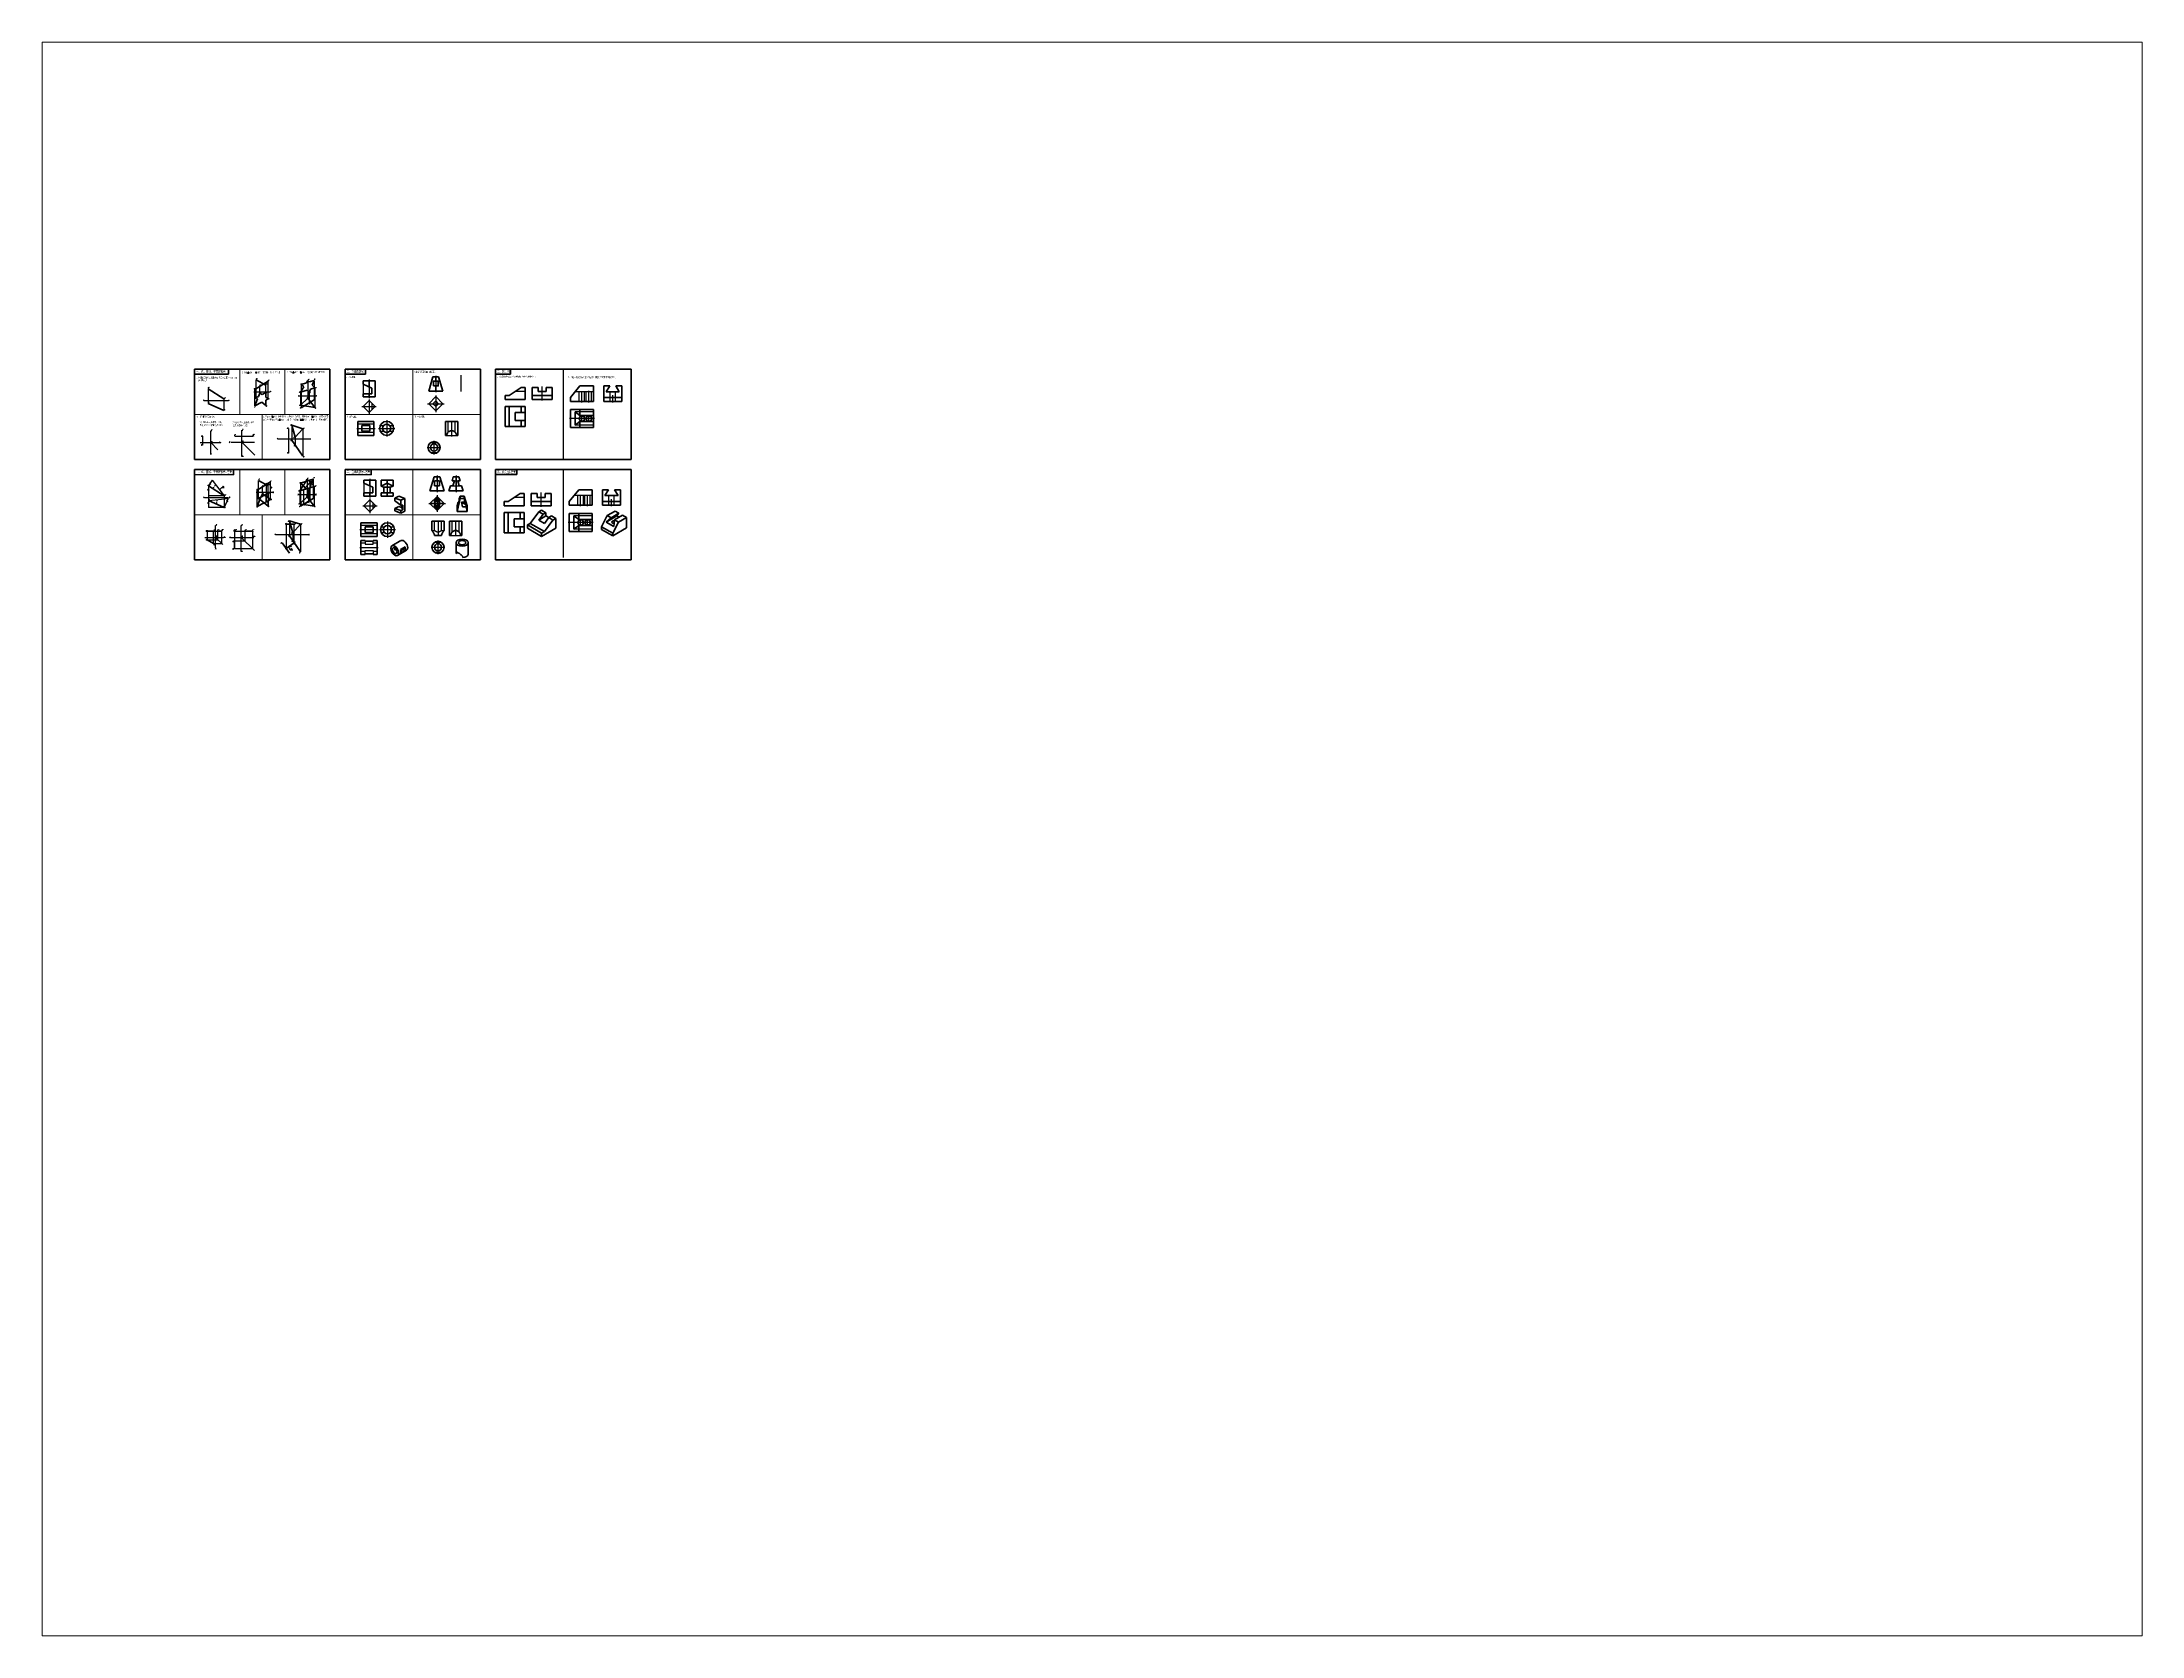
# Paper-space layout '布局1' of a CAD drawing. Header units: millimetres. Extents: x 26 to 231, y 20 to 176.
# The model-space entities are those that its viewports show. They can reach past a viewport. Long polylines and large blocks are cut down to what shows.
import ezdxf

# ---------------------------------------------------------------- set-up
doc = ezdxf.new("R2010")
doc.units = ezdxf.units.MM
for name, pattern in [('myCENTER', [18, 15, -1, 1, -1]), ('myHIDDEN', [5, 4, -1]), ('myPHANTOM', [20, 15, -1, 1, -1, 1, -1])]:
    doc.linetypes.add(name, pattern=pattern)
for name, color, linetype, lineweight in [('中心线', 7, 'myCENTER', 25), ('双点画线', 7, 'myPHANTOM', 25), ('标注', 7, 'Continuous', 25), ('标题文字', 7, 'Continuous', 25), ('立体粗实线', 13, 'Continuous', 50), ('答案中心线', 1, 'myCENTER', 25), ('答案作图线1', 5, 'Continuous', 25), ('答案作图线2', 6, 'Continuous', 25), ('答案标注', 1, 'Continuous', 25), ('答案粗实线', 1, 'Continuous', 50), ('答案粗实线2', 5, 'Continuous', 50), ('答案细实线', 1, 'Continuous', 25), ('答案虚线', 1, 'myHIDDEN', 25), ('粗实线', 7, 'Continuous', 50), ('细实线', 7, 'Continuous', 25), ('虚线', 7, 'myHIDDEN', 25)]:
    doc.layers.add(name, color=color, linetype=linetype, lineweight=lineweight)
doc.styles.add('style1', font='txt.shx', dxfattribs={"width": 0.7, "oblique": 15})
doc.styles.add('SZ', font='txt.shx', dxfattribs={"width": 0.7, "oblique": 15})
doc.styles.add('字母标注-2.5号', font='txt.shx', dxfattribs={"width": 0.7, "oblique": 15, "height": 2.5})
doc.styles.add('标题字母', font='', dxfattribs={"width": 0.7, "oblique": 15, "height": 3.5})
doc.styles.add('标题汉字1-5号', font='', dxfattribs={"width": 0.7, "height": 5})
doc.styles.add('标题汉字2-3.5号', font='', dxfattribs={"width": 0.7, "height": 3.5})
doc.styles.get('标题字母').set_extended_font_data('FangSong_GB2312')
doc.styles.get('标题汉字1-5号').set_extended_font_data('SimSun')
doc.styles.get('标题汉字2-3.5号').set_extended_font_data('SimSun')

msp = doc.modelspace()

# ---------------------------------------------------------------- linework, layer by layer
at = {"lineweight": 100}
for p, q in [((-1426.3, 3123.1), (-1156.3, 3123.1)), ((-1426.3, 3123.1), (-1426.3, 2943.1)), ((-1156.3, 2943.1), (-1156.3, 3123.1)), ((-1126.3, 3123.1), (-856.3, 3123.1)), ((-1126.3, 3123.1), (-1126.3, 2943.1)), ((-856.3, 2943.1), (-856.3, 3123.1)), ((-826.3, 3123.1), (-556.3, 3123.1)), ((-826.3, 3123.1), (-826.3, 2943.1)), ((-556.3, 2943.1), (-556.3, 3123.1)), ((-1426.3, 2943.1), (-1156.3, 2943.1)), ((-1126.3, 2943.1), (-856.3, 2943.1)), ((-826.3, 2943.1), (-556.3, 2943.1)), ((-1426.3, 2923.1), (-1156.3, 2923.1)), ((-1426.3, 2923.1), (-1426.3, 2743.1)), ((-1156.3, 2743.1), (-1156.3, 2923.1)), ((-1126.3, 2923.1), (-856.3, 2923.1)), ((-1126.3, 2923.1), (-1126.3, 2743.1)), ((-856.3, 2743.1), (-856.3, 2923.1)), ((-826.3, 2923.1), (-556.3, 2923.1)), ((-826.3, 2923.1), (-826.3, 2743.1)), ((-556.3, 2743.1), (-556.3, 2923.1)), ((-1426.3, 2743.1), (-1156.3, 2743.1)), ((-1126.3, 2743.1), (-856.3, 2743.1)), ((-826.3, 2743.1), (-556.3, 2743.1))]:
    msp.add_line(p, q, dxfattribs=at)
for p, q in [((-1426.3, 3123.1), (-1336.3, 3123.1)), ((-1336.3, 3123.1), (-1246.3, 3123.1)), ((-1246.3, 3123.1), (-1156.3, 3123.1)), ((-1156.3, 3123.1), (-1156.3, 3033.1)), ((-1126.3, 3123.1), (-1036.3, 3123.1)), ((-1036.3, 3123.1), (-946.3, 3123.1)), ((-946.3, 3123.1), (-856.3, 3123.1)), ((-856.3, 3123.1), (-856.3, 3033.1)), ((-826.3, 3123.1), (-736.3, 3123.1)), ((-736.3, 3123.1), (-646.3, 3123.1)), ((-691.3, 3123.1), (-691.3, 2943.1)), ((-646.3, 3123.1), (-556.3, 3123.1)), ((-556.3, 3123.1), (-556.3, 3033.1)), ((-1156.3, 3033.1), (-1156.3, 2943.1)), ((-856.3, 3033.1), (-856.3, 2943.1)), ((-556.3, 3033.1), (-556.3, 2943.1)), ((-1426.3, 2923.1), (-1336.3, 2923.1)), ((-1336.3, 2923.1), (-1246.3, 2923.1)), ((-1246.3, 2923.1), (-1156.3, 2923.1)), ((-1156.3, 2923.1), (-1156.3, 2833.1)), ((-1126.3, 2923.1), (-1036.3, 2923.1)), ((-1036.3, 2923.1), (-946.3, 2923.1)), ((-946.3, 2923.1), (-856.3, 2923.1)), ((-856.3, 2923.1), (-856.3, 2833.1)), ((-826.3, 2923.1), (-736.3, 2923.1)), ((-736.3, 2923.1), (-646.3, 2923.1)), ((-691.3, 2923.1), (-691.3, 2748.3)), ((-646.3, 2923.1), (-556.3, 2923.1)), ((-556.3, 2923.1), (-556.3, 2833.1)), ((-1156.3, 2833.1), (-1156.3, 2743.1)), ((-856.3, 2833.1), (-856.3, 2743.1)), ((-556.3, 2833.1), (-556.3, 2743.1))]:
    msp.add_line(p, q)
at = {"lineweight": 0}
for p, q in [((-1426.3, 3123.1), (-1426.3, 3113.1)), ((-1126.3, 3123.1), (-1126.3, 3113.1)), ((-991.3, 3123.1), (-991.3, 2943.1)), ((-826.3, 3123.1), (-826.3, 3113.1)), ((-1291.3, 3033.1), (-1291.3, 2943.1)), ((-1426.3, 2923.1), (-1426.3, 2913.1)), ((-1126.3, 2923.1), (-1126.3, 2913.1)), ((-991.3, 2923.1), (-991.3, 2743.1)), ((-826.3, 2923.1), (-826.3, 2913.1)), ((-1291.3, 2833.1), (-1291.3, 2743.1))]:
    msp.add_line(p, q, dxfattribs=at)
at = {"lineweight": 70}
for p, q in [((-1426.3, 3113.1), (-1358.7, 3113.1)), ((-1358.7, 3113.1), (-1358.7, 3123.1)), ((-1126.3, 3113.1), (-1085.4, 3113.1)), ((-1085.4, 3113.1), (-1085.4, 3123.1)), ((-826.3, 3113.1), (-796.2, 3113.1)), ((-1426.3, 2913.1), (-1348.5, 2912.9)), ((-1348.5, 2912.9), (-1348.5, 2922.9)), ((-1126.3, 2913.1), (-1074.2, 2913)), ((-1074.2, 2913), (-1074.2, 2923)), ((-826.3, 2913.1), (-784.1, 2913.1)), ((-784.1, 2913.1), (-784.1, 2923.1))]:
    msp.add_line(p, q, dxfattribs=at)
at = {"lineweight": 13}
for p, q in [((-1336.3, 3123.1), (-1336.3, 3033.1)), ((-1246.3, 3123.1), (-1246.3, 3033.1)), ((-1156.3, 3033.1), (-1426.3, 3033.1)), ((-856.3, 3033.1), (-1126.3, 3033.1)), ((-1336.3, 2923.1), (-1336.3, 2833.1)), ((-1246.3, 2923.1), (-1246.3, 2833.1)), ((-1156.3, 2833.1), (-1426.3, 2833.1)), ((-856.3, 2833.1), (-1126.3, 2833.1))]:
    msp.add_line(p, q, dxfattribs=at)
at = {"lineweight": 50}
for p, q in [((-1078.4, 3100), (-1078.4, 3088.2)), ((-1078.4, 3074.4), (-1078.4, 3068)), ((-1076.6, 2902.3), (-1076.6, 2890.4)), ((-1076.6, 2876.7), (-1076.6, 2870.3))]:
    msp.add_line(p, q, dxfattribs=at)
at = {"color": 1, "lineweight": 50}
msp.add_line((-1042.6, 2876.7), (-1042.6, 2870.3), dxfattribs=at)
at = {"color": 5, "lineweight": 50}
for p, q in [((-1027, 2866.3), (-1019.2, 2870)), ((-1027, 2861.2), (-1027, 2866.3)), ((-1027, 2866.3), (-1015, 2862)), ((-1027, 2866.3), (-1027, 2861.2)), ((-1027, 2861.2), (-1015, 2852.5)), ((-1027, 2845.8), (-1019.2, 2849.5)), ((-1019.2, 2870), (-1007.1, 2865.7)), ((-1019.2, 2849.5), (-1013.2, 2847.4)), ((-1015, 2862), (-1007.1, 2865.7)), ((-1015, 2862), (-1015, 2852.5)), ((-1015, 2852.5), (-1011.1, 2852.3)), ((-1013.2, 2847.4), (-1013.2, 2852.4)), ((-1013.2, 2847.4), (-1011.1, 2843.3)), ((-1011.1, 2843.3), (-1011.1, 2852.3)), ((-1007.1, 2840.1), (-1007.1, 2865.7)), ((-1027, 2840.7), (-1027, 2845.8)), ((-1027, 2845.8), (-1015, 2841.5)), ((-1027, 2840.7), (-1015, 2836.4)), ((-1011.1, 2843.3), (-1015, 2841.5)), ((-1015, 2836.4), (-1015, 2841.5)), ((-1015, 2836.4), (-1015, 2841.5)), ((-1015, 2836.4), (-1007.1, 2840.1)), ((-1007.1, 2840.1), (-1007.1, 2845.2))]:
    msp.add_line(p, q, dxfattribs=at)
at = {"layer": '中心线'}
for p, q in [((-1078.4, 3102.4), (-1078.4, 3065.6)), ((-945.4, 3110.1), (-945.4, 3077.3)), ((-895.7, 3111.5), (-895.7, 3078.7)), ((-1078.4, 3063.1), (-1078.4, 3034.3)), ((-945.4, 3070.9), (-945.4, 3037.9)), ((-733.3, 3061), (-733.3, 3089)), ((-654.1, 3057.1), (-654.1, 3079.7)), ((-640.3, 3057.1), (-640.3, 3080.2)), ((-592.7, 3057.1), (-592.7, 3071.4)), ((-1092.8, 3048.7), (-1064, 3048.7)), ((-1043.3, 3021.5), (-1043.3, 2989)), ((-962, 3054.4), (-928.9, 3054.4)), ((-913.8, 3020.5), (-913.8, 2989.3)), ((-629, 3024.9), (-679.2, 3024.9)), ((-654.1, 3017.5), (-654.1, 3032.3)), ((-640.3, 3017.5), (-640.3, 3032.3)), ((-1103, 3005.2), (-1066.2, 3005.2)), ((-1059.6, 3005.3), (-1027, 3005.3)), ((-948.9, 2953.5), (-948.9, 2980.7)), ((-923.4, 2990.9), (-904.2, 2990.9)), ((-962.5, 2967.1), (-935.3, 2967.1)), ((-1076.6, 2904.7), (-1076.6, 2867.9)), ((-942.9, 2911.2), (-942.9, 2878.4)), ((-905, 2911.2), (-905, 2878.4)), ((-1091, 2851), (-1062.2, 2851)), ((-1076.6, 2865.4), (-1076.6, 2836.6)), ((-959.4, 2855.6), (-926.3, 2855.6)), ((-942.9, 2872.1), (-942.9, 2839)), ((-735.4, 2849.3), (-735.4, 2877.3)), ((-656.7, 2850), (-656.7, 2872.6)), ((-642.8, 2850), (-642.8, 2873.1)), ((-595.2, 2850), (-595.2, 2864.3)), ((-1041.7, 2819.7), (-1041.7, 2787.2)), ((-905.8, 2821.7), (-905.8, 2790.5)), ((-631.6, 2817.8), (-681.8, 2817.8)), ((-656.7, 2810.4), (-656.7, 2825.2)), ((-642.8, 2810.4), (-642.8, 2825.2)), ((-1096.9, 2803.5), (-1060.1, 2803.5)), ((-1057.9, 2803.5), (-1025.4, 2803.5)), ((-954.6, 2768.3), (-927.4, 2768.3)), ((-941, 2754.7), (-941, 2781.9)), ((-915.4, 2792.1), (-896.2, 2792.1))]:
    msp.add_line(p, q, dxfattribs=at)
at = {"layer": '双点画线'}
for p, q in [((-1090.4, 3093.6), (-1090.4, 3074.4)), ((-1088.6, 2895.9), (-1088.6, 2876.7))]:
    msp.add_line(p, q, dxfattribs=at)
at = {"layer": '立体粗实线', "color": 5, "extrusion": (0, 0.816497, 0.57735)}
for p, q in [((-902.9, 2839.4, -837.6), (-896.9, 2865.7, -837.6)), ((-902.9, 2850.9, -837.6), (-900.7, 2858, -837.6)), ((-902.9, 2850.9, -837.6), (-902.9, 2839.4, -837.6)), ((-898.7, 2860.8, -837.6), (-900.7, 2854.1, -837.6)), ((-900.7, 2854.1, -837.6), (-900.7, 2858, -837.6)), ((-900.7, 2858, -837.6), (-899.5, 2858, -837.6)), ((-898.7, 2864.7, -837.6), (-896.9, 2870.3, -837.6)), ((-898.7, 2864.7, -837.6), (-898.7, 2860.8, -837.6)), ((-896.9, 2865.7, -837.6), (-896.9, 2870.3, -837.6)), ((-896.9, 2870.3, -837.6), (-888.9, 2870.3, -837.6)), ((-888.9, 2865.7, -837.6), (-896.9, 2865.7, -837.6)), ((-894, 2858, -837.6), (-894, 2858, -837.6)), ((-894, 2858, -837.6), (-885.1, 2852.9, -837.6)), ((-894, 2858, -837.6), (-894, 2858, -837.6)), ((-894, 2858, -837.6), (-887.2, 2858, -837.6)), ((-891.9, 2849, -837.6), (-894, 2858, -837.6)), ((-885.1, 2849, -837.6), (-891.9, 2849, -837.6)), ((-888.9, 2870.3, -837.6), (-888.9, 2865.7, -837.6)), ((-882.9, 2850.9, -837.6), (-888.9, 2870.3, -837.6)), ((-888.9, 2865.7, -837.6), (-887.2, 2858, -837.6)), ((-887.2, 2862, -837.6), (-885.1, 2852.9, -837.6)), ((-887.2, 2858, -837.6), (-887.2, 2862, -837.6)), ((-885.1, 2852.9, -837.6), (-885.1, 2849, -837.6)), ((-885.1, 2849, -837.6), (-882.9, 2839.4, -837.6)), ((-882.9, 2839.4, -837.6), (-882.9, 2850.9, -837.6)), ((-882.9, 2839.4, -837.6), (-902.9, 2839.4, -837.6)), ((-1014.8, 2781.7, -1616.1), (-1032.9, 2771.3, -1616.1)), ((-1027.4, 2766.2, -1616.1), (-1026.7, 2766.7, -1616.1)), ((-1024.2, 2763.8, -1616.1), (-1026.2, 2762.6, -1616.1)), ((-1015.6, 2763.8, -1616.1), (-1006.6, 2769, -1616.1)), ((-1015, 2761.2, -1616.1), (-1010.3, 2763.9, -1616.1)), ((-1006.6, 2761.7, -1616.1), (-1010.3, 2763.9, -1616.1)), ((-1003.7, 2762.5, -1616.1), (-1021.8, 2752.1, -1616.1)), ((-1006.6, 2761.7, -1616.1), (-1015.6, 2756.5, -1616.1))]:
    msp.add_line(p, q, dxfattribs=at)
at = {"layer": '立体粗实线', "color": 5}
for major_axis in [(5.54, -9.6), (3.3, -5.72)]:
    msp.add_ellipse((-1027.3, 2761.7, -1616.1), major_axis=major_axis, ratio=0.57735, dxfattribs=at)
for centre, major_axis, start_param, end_param in [((-1022.8, 2764.3, -1616.1), (3.3, -5.72), 3.896398, 4.672385), ((-1022.8, 2764.3, -1616.1), (-5.54, 9.6), 3.510947, 4.343035), ((-1009.2, 2772.1, -1616.1), (-5.54, 9.6), 3.926991, 6.283185), ((-1013.7, 2769.5, -1616.1), (3.3, -5.72), 0.040004, 0.919932), ((-1009.2, 2772.1, -1616.1), (3.3, -5.72), 5.363253, 5.528379), ((-1013.7, 2769.5, -1616.1), (5.54, -9.6), 0.369354, 1.201442), ((-1009.2, 2772.1, -1616.1), (-5.54, 9.6), 3.141593, 3.926991)]:
    msp.add_ellipse(centre, major_axis=major_axis, ratio=0.57735, start_param=start_param, end_param=end_param, dxfattribs=at)
at = {"layer": '答案中心线'}
for p, q in [((-941, 2821.7), (-941, 2790.5)), ((-1096.9, 2768.2), (-1060.1, 2768.2))]:
    msp.add_line(p, q, dxfattribs=at)
at = {"layer": '答案作图线1'}
for p, q in [((-1397.8, 2892), (-1396.5, 2891.1)), ((-1396.5, 2891.1), (-1397.3, 2889.8)), ((-1396.3, 2897.6), (-1394.6, 2893.8)), ((-1400.6, 2857.4), (-1397, 2855.2)), ((-1400.2, 2884.2), (-1397.2, 2882.1)), ((-1400, 2882.9), (-1397, 2880.8)), ((-1368, 2849.9), (-1368.6, 2848.4)), ((-1368, 2849.9), (-1366.5, 2849.2)), ((-1362.8, 2861.6), (-1360.7, 2858.2)), ((-1362.4, 2862.6), (-1360.3, 2859.2)), ((-1228.9, 2776.6), (-1228, 2775.2)), ((-1228, 2775.2), (-1226.6, 2776.2))]:
    msp.add_line(p, q, dxfattribs=at)
at = {"layer": '答案作图线2'}
for p, q in [((-1398.7, 2890.6), (-1398.7, 2870.9)), ((-1398.7, 2861.5), (-1359.3, 2865.8)), ((-1359.3, 2865.8), (-1367.2, 2847.8))]:
    msp.add_line(p, q, dxfattribs=at)
for centre, radius, start, end in [((-1367.2, 2870.9), 27, 131.8781, 134.7262), ((-1367.2, 2870.9), 27, 141.0579, 143.7128), ((-1398.7, 2861.5), 17.3, 343.0224, 346.603), ((-1398.7, 2861.5), 17.3, 355.9838, 359.6231)]:
    msp.add_arc(centre, radius, start, end, dxfattribs=at)
for points in [[(-1385.4, 2891.3), (-1385, 2890.8), (-1383.7, 2892.3)], [(-1388.7, 2886.7), (-1389.2, 2887.1), (-1390.1, 2885.2)], [(-1381.8, 2856.4), (-1382.4, 2856.6), (-1382.8, 2854.6)], [(-1381.7, 2861.4), (-1381, 2861.4), (-1381.4, 2863.4)]]:
    msp.add_solid(points, dxfattribs=at)
at = {"layer": '答案粗实线'}
for p, q in [((-1209.9, 2891.3), (-1205.5, 2887.1)), ((-1205.5, 2887.1), (-1196.1, 2898.2)), ((-1204.5, 2899.6), (-1199.1, 2901.3)), ((-1196.1, 2898.2), (-1193.2, 2895.2)), ((-1054.6, 2890.4), (-1054.6, 2902.3)), ((-1054.6, 2902.3), (-1030.6, 2902.3)), ((-1042.6, 2895.9), (-1054.6, 2890.4)), ((-1054.6, 2890.4), (-1049, 2887.9)), ((-1042.6, 2902.3), (-1042.6, 2895.9)), ((-1042.6, 2895.9), (-1030.6, 2890.4)), ((-1030.6, 2890.4), (-1036.2, 2887.9)), ((-1030.6, 2902.3), (-1030.6, 2890.4)), ((-919.2, 2880.8), (-916.1, 2891.1)), ((-911.3, 2891.1), (-916.1, 2891.1)), ((-913.1, 2900.7), (-910.7, 2908.8)), ((-908.3, 2900.7), (-913.1, 2900.7)), ((-908.3, 2900.7), (-911.3, 2891.1)), ((-910.7, 2908.8), (-899.4, 2908.8)), ((-905, 2908.8), (-905, 2880.8)), ((-901.7, 2900.7), (-898.8, 2891.1)), ((-901.7, 2900.7), (-896.9, 2900.7)), ((-896.9, 2900.7), (-899.4, 2908.8)), ((-898.8, 2891.1), (-894, 2891.1)), ((-890.9, 2880.8), (-894, 2891.1)), ((-1295.8, 2863.7), (-1287.5, 2857)), ((-1293.9, 2868.5), (-1286.8, 2872.1)), ((-1283.7, 2869.9), (-1283.7, 2858.9)), ((-1283.7, 2869.9), (-1279.3, 2866.8)), ((-1283.7, 2858.9), (-1279.3, 2861.2)), ((-1208.7, 2853.9), (-1196.1, 2861.7)), ((-1203.3, 2884.9), (-1196.6, 2886.8)), ((-1054.6, 2876.7), (-1030.6, 2876.7)), ((-1054.6, 2876.7), (-1054.6, 2870.3)), ((-1054.6, 2870.3), (-1030.6, 2870.3)), ((-1049, 2887.9), (-1049, 2876.7)), ((-1049, 2887.9), (-1036.2, 2887.9)), ((-1036.2, 2887.9), (-1036.2, 2876.7)), ((-1030.6, 2870.3), (-1030.6, 2876.7)), ((-948.5, 2855.6), (-957, 2855.6)), ((-942.9, 2866.6), (-947.7, 2861.8)), ((-942.9, 2863.7), (-947.7, 2858.9)), ((-947.7, 2861.8), (-947.7, 2858.9)), ((-942.9, 2847.4), (-947.7, 2852.2)), ((-947.7, 2852.2), (-947.7, 2849.3)), ((-942.9, 2844.5), (-947.7, 2849.3)), ((-942.9, 2866.6), (-942.9, 2869.7)), ((-942.9, 2866.6), (-938.1, 2861.8)), ((-942.9, 2863.7), (-938.1, 2858.9)), ((-942.9, 2861.2), (-942.9, 2863.7)), ((-942.9, 2847.4), (-938.1, 2852.2)), ((-942.9, 2849.9), (-942.9, 2847.4)), ((-942.9, 2844.5), (-938.1, 2849.3)), ((-938.1, 2861.8), (-938.1, 2858.9)), ((-938.1, 2852.2), (-938.1, 2849.3)), ((-937.2, 2855.6), (-928.7, 2855.6)), ((-919.2, 2880.8), (-890.9, 2880.8)), ((-1243.9, 2814.3), (-1227.6, 2814.3)), ((-942.9, 2844.5), (-942.9, 2841.4)), ((-1401.1, 2800.4), (-1388.2, 2800.4)), ((-1401.1, 2783.5), (-1388.2, 2776)), ((-1379.7, 2800.4), (-1372.2, 2800.4)), ((-1346.8, 2780.6), (-1346.8, 2765.6)), ((-1325.6, 2800.4), (-1311.1, 2800.4)), ((-1251.5, 2777.4), (-1237.1, 2756.8)), ((-1243.9, 2766.1), (-1227.6, 2777.5)), ((-1094.5, 2754.3), (-1094.5, 2782.1)), ((-1086.5, 2782.1), (-1094.5, 2782.1)), ((-1086.5, 2782.1), (-1086.5, 2780.9)), ((-1086.5, 2780.9), (-1070.5, 2780.9)), ((-1062.5, 2782.1), (-1070.5, 2782.1)), ((-1070.5, 2780.9), (-1070.5, 2782.1)), ((-1062.5, 2754.3), (-1062.5, 2782.1)), ((-1086.5, 2754.3), (-1094.5, 2754.3)), ((-1086.5, 2754.3), (-1086.5, 2755.5)), ((-1086.5, 2755.5), (-1070.5, 2755.5)), ((-1070.5, 2755.5), (-1070.5, 2754.3)), ((-1062.5, 2754.3), (-1070.5, 2754.3))]:
    msp.add_line(p, q, dxfattribs=at)
at = {"layer": '答案粗实线', "extrusion": (0, 1, -2.22045e-16)}
for p, q in [((-953, 2801.7), (-953, 2820.1)), ((-953, 2820.1), (-929, 2820.1)), ((-929, 2801.7), (-929, 2820.1)), ((-933.8, 2792.1), (-948.2, 2792.1))]:
    msp.add_line(p, q, dxfattribs=at)
at = {"layer": '答案粗实线', "extrusion": (0, 0.816497, 0.57735)}
for p, q in [((-762.7, 2812.8), (-757.1, 2816.1)), ((-734.4, 2796.5), (-762.7, 2812.8)), ((-762.7, 2812.8), (-762.7, 2806.3)), ((-734.4, 2790), (-762.7, 2806.3)), ((-757.1, 2816.1), (-740.1, 2839)), ((-757.1, 2816.1), (-728.8, 2799.8)), ((-734.4, 2842.2), (-740.1, 2839)), ((-740.1, 2839), (-731.6, 2834.1)), ((-740.1, 2822.6), (-731.6, 2834.1)), ((-726, 2830.8), (-740.1, 2822.6)), ((-728.8, 2816.1), (-740.1, 2822.6)), ((-726, 2837.3), (-734.4, 2842.2)), ((-706.2, 2806.3), (-734.4, 2790)), ((-731.6, 2834.1), (-726, 2837.3)), ((-720.3, 2827.5), (-728.8, 2816.1)), ((-711.8, 2822.6), (-728.8, 2799.8)), ((-726, 2837.3), (-726, 2830.8)), ((-726, 2830.8), (-720.3, 2827.5)), ((-714.6, 2830.8), (-720.3, 2827.5)), ((-720.3, 2827.5), (-711.8, 2822.6)), ((-706.2, 2825.9), (-714.6, 2830.8)), ((-711.8, 2822.6), (-706.2, 2825.9)), ((-706.2, 2825.9), (-706.2, 2806.3)), ((-603.6, 2831.4), (-614.9, 2809.2)), ((-614.9, 2804), (-614.9, 2809.2)), ((-614.9, 2809.2), (-592.8, 2796.5)), ((-584.4, 2830.8), (-605.9, 2818.4)), ((-605.9, 2818.4), (-596.1, 2827.1)), ((-590.5, 2809.5), (-605.9, 2818.4)), ((-587.7, 2840.6), (-603.6, 2831.4)), ((-596.1, 2827.1), (-603.6, 2831.4)), ((-596.1, 2827.1), (-580.3, 2836.3)), ((-592.8, 2796.5), (-581.4, 2818.7)), ((-565.6, 2806.9), (-592.8, 2791.2)), ((-588.9, 2823), (-590.5, 2809.5)), ((-573, 2832.1), (-588.9, 2823)), ((-581.4, 2818.7), (-588.9, 2823)), ((-580.3, 2836.3), (-587.7, 2840.6)), ((-580.3, 2836.3), (-584.4, 2830.8)), ((-584.4, 2830.8), (-579.8, 2828.2)), ((-581.4, 2818.7), (-565.6, 2827.8)), ((-565.6, 2827.8), (-573, 2832.1)), ((-565.6, 2806.9), (-565.6, 2827.8)), ((-728.8, 2799.8), (-734.4, 2796.5)), ((-734.4, 2796.5), (-734.4, 2790)), ((-592.8, 2791.2), (-614.9, 2804)), ((-592.8, 2796.5), (-592.8, 2791.2))]:
    msp.add_line(p, q, dxfattribs=at)
at = {"layer": '答案粗实线', "color": 5, "extrusion": (0, 0.816497, 0.57735)}
for p, q in [((-904.9, 2758.4), (-904.9, 2777.6)), ((-880.9, 2758.4), (-880.9, 2777.6)), ((-901.4, 2757.7), (-904.8, 2755.8))]:
    msp.add_line(p, q, dxfattribs=at)
at = {"layer": '答案粗实线'}
msp.add_ellipse((-590.2, 2818.5), major_axis=(4.48, 0), ratio=0.57735, start_param=1.315942, end_param=4.83153, dxfattribs=at)
at = {"layer": '答案粗实线', "color": 5}
for major_axis in [(12, 0), (7.2, 0)]:
    msp.add_ellipse((-892.9, 2777.6), major_axis=major_axis, ratio=0.57735, dxfattribs=at)
msp.add_ellipse((-892.9, 2754.8), major_axis=(12, 0), ratio=0.57735, start_param=4.854286, end_param=6.141288, dxfattribs=at)
at = {"layer": '答案粗实线'}
for points, knots in [([(-953, 2801.7), (-953, 2801.7), (-952.9, 2801.7), (-952.7, 2801.4), (-952.5, 2801.2), (-952.2, 2800.7), (-951.9, 2800.4), (-951.4, 2799.7), (-951.1, 2799.3), (-950.6, 2798.5), (-950.3, 2798), (-949.6, 2797), (-949.3, 2796.5), (-948.8, 2795.3), (-948.6, 2794.7), (-948.3, 2793.8), (-948.3, 2793.4), (-948.2, 2792.8), (-948.2, 2792.5), (-948.2, 2792.1)], [19.380895, 19.380895, 19.380895, 19.380895, 21.765238, 21.765238, 24.149581, 24.149581, 26.533924, 26.533924, 28.918266, 28.918266, 31.379147, 31.379147, 33.840028, 33.840028, 36.300909, 36.300909, 37.531349, 37.531349, 38.761789, 38.761789, 38.761789, 38.761789]), ([(-933.8, 2792.1), (-933.8, 2792.5), (-933.7, 2792.8), (-933.6, 2793.4), (-933.6, 2793.8), (-933.3, 2794.7), (-933.1, 2795.3), (-932.6, 2796.5), (-932.3, 2797), (-931.7, 2798), (-931.3, 2798.5), (-930.8, 2799.3), (-930.5, 2799.7), (-930, 2800.4), (-929.8, 2800.7), (-929.4, 2801.2), (-929.2, 2801.4), (-929, 2801.7), (-929, 2801.7), (-929, 2801.7)], [-38.761789, -38.761789, -38.761789, -38.761789, -37.531349, -37.531349, -36.300909, -36.300909, -33.840028, -33.840028, -31.379147, -31.379147, -28.918266, -28.918266, -26.533924, -26.533924, -24.149581, -24.149581, -21.765238, -21.765238, -19.380895, -19.380895, -19.380895, -19.380895])]:
    msp.add_open_spline(points, degree=3, knots=knots, dxfattribs=at)
at = {"layer": '答案粗实线', "color": 5}
for points, knots in [([(-904.8, 2755.8), (-904.8, 2756), (-904.8, 2756.3), (-904.8, 2756.7), (-904.8, 2757), (-904.9, 2757.5), (-904.9, 2757.9), (-904.9, 2758.4), (-904.9, 2758.6), (-904.9, 2758.9), (-904.8, 2759), (-904.6, 2759.1), (-904.5, 2759.1), (-904.2, 2759.1), (-903.9, 2759), (-903.4, 2758.8), (-903, 2758.6), (-902.3, 2758.2), (-901.9, 2758), (-901.4, 2757.7)], [0, 0, 0, 0, 1.23044, 1.23044, 2.460881, 2.460881, 4.921761, 4.921761, 7.382642, 7.382642, 9.843523, 9.843523, 12.227866, 12.227866, 14.612209, 14.612209, 16.996552, 16.996552, 19.380895, 19.380895, 19.380895, 19.380895]), ([(-901.4, 2757.7), (-901, 2757.5), (-900.5, 2757.2), (-899.4, 2756.5), (-898.9, 2756.2), (-897.8, 2755.4), (-897.2, 2755), (-896.1, 2754.3), (-895.6, 2753.9), (-894.6, 2753.1), (-894.1, 2752.7), (-893.2, 2751.8), (-892.8, 2751.4), (-892.1, 2750.5), (-891.8, 2750), (-891.5, 2749.2), (-891.4, 2749), (-891.3, 2748.4), (-891.2, 2748.2), (-891.2, 2747.9)], [19.380895, 19.380895, 19.380895, 19.380895, 21.765238, 21.765238, 24.149581, 24.149581, 26.533924, 26.533924, 28.918266, 28.918266, 31.379147, 31.379147, 33.840028, 33.840028, 36.300909, 36.300909, 37.531349, 37.531349, 38.761789, 38.761789, 38.761789, 38.761789]), ([(-881.1, 2753.8), (-881.1, 2754.1), (-881, 2754.3), (-881, 2754.9), (-881, 2755.2), (-881, 2756.2), (-881, 2756.9), (-880.9, 2757.8), (-880.9, 2758.1), (-880.9, 2758.4)], [-38.761789, -38.761789, -38.761789, -38.761789, -37.531349, -37.531349, -36.300909, -36.300909, -33.840028, -33.840028, -32.776588, -32.776588, -32.776588, -32.776588])]:
    msp.add_open_spline(points, degree=3, knots=knots, dxfattribs=at)
at = {"layer": '答案细实线'}
for p, q in [((-1391.4, 2902.3), (-1398.7, 2890.6)), ((-1391.4, 2902.3), (-1367.2, 2870.9)), ((-1283.7, 2893.1), (-1283.7, 2869.9)), ((-1274.6, 2885.1), (-1271.4, 2888.9)), ((-1196.1, 2861.7), (-1196.1, 2898.2)), ((-1054.6, 2902.3), (-1030.6, 2902.3)), ((-1367.2, 2870.9), (-1398.7, 2870.9)), ((-1398.7, 2861.5), (-1398.7, 2847.8)), ((-1367.2, 2847.8), (-1398.7, 2847.8)), ((-1376.2, 2882.7), (-1372.2, 2887.3)), ((-1372.2, 2887.3), (-1367.5, 2887.3)), ((-1208.7, 2853.9), (-1208.7, 2883.3)), ((-1054.6, 2870.3), (-1030.6, 2870.3)), ((-1227.6, 2777.5), (-1227.6, 2814.3)), ((-1401.1, 2783.5), (-1379.7, 2783.5)), ((-1388.2, 2776), (-1388.2, 2800.4)), ((-1388.2, 2800.4), (-1379.7, 2800.4)), ((-1388.2, 2776), (-1372.2, 2776)), ((-1379.7, 2783.5), (-1379.7, 2800.4)), ((-1372.2, 2776), (-1372.2, 2800.4)), ((-1346.8, 2800.4), (-1346.8, 2780.6)), ((-1325.6, 2780.6), (-1346.8, 2780.6)), ((-1310.6, 2765.6), (-1346.8, 2765.6)), ((-1325.6, 2780.6), (-1325.6, 2800.4)), ((-1310.6, 2800.4), (-1310.6, 2765.6)), ((-1239.2, 2769.4), (-1236, 2763.5)), ((-1236, 2763.5), (-1230.5, 2763.5))]:
    msp.add_line(p, q, dxfattribs=at)
at = {"layer": '答案虚线'}
for p, q in [((-1204.5, 2899.6), (-1209.9, 2891.3)), ((-1199.1, 2901.3), (-1196.1, 2898.2)), ((-1193.2, 2895.2), (-1196.6, 2886.8)), ((-1042.6, 2895.9), (-1042.6, 2870.3)), ((-1293.9, 2868.5), (-1295.8, 2863.7)), ((-1279.3, 2866.8), (-1279.3, 2861.2)), ((-1205.5, 2887.1), (-1203.3, 2884.9)), ((-1086.5, 2776.5), (-1094.5, 2776.5)), ((-1086.5, 2780.9), (-1086.5, 2774.3)), ((-1086.5, 2774.3), (-1070.5, 2774.3)), ((-1070.5, 2774.3), (-1070.5, 2780.9)), ((-1062.5, 2776.5), (-1070.5, 2776.5)), ((-1086.5, 2759.9), (-1094.5, 2759.9)), ((-1086.5, 2755.5), (-1086.5, 2762.1)), ((-1086.5, 2762.1), (-1070.5, 2762.1)), ((-1070.5, 2762.1), (-1070.5, 2755.5)), ((-1062.5, 2759.9), (-1070.5, 2759.9))]:
    msp.add_line(p, q, dxfattribs=at)
at = {"layer": '答案虚线', "ltscale": 0.6}
for p, q in [((-911.3, 2891.1), (-898.8, 2891.1)), ((-908.3, 2900.7), (-901.7, 2900.7)), ((-947.7, 2858.9), (-947.7, 2852.2)), ((-938.1, 2858.9), (-938.1, 2852.2))]:
    msp.add_line(p, q, dxfattribs=at)
at = {"layer": '答案虚线', "ltscale": 0.7}
for p, q in [((-1287.5, 2857), (-1283.7, 2858.9)), ((-1286.8, 2872.1), (-1283.7, 2869.9))]:
    msp.add_line(p, q, dxfattribs=at)
at = {"layer": '答案虚线', "extrusion": (0, 1, -2.22045e-16)}
for p, q in [((-948.2, 2801.7), (-948.2, 2820.1)), ((-933.8, 2801.7), (-933.8, 2820.1)), ((-953, 2801.7), (-948.2, 2801.7)), ((-933.8, 2801.7), (-929, 2801.7))]:
    msp.add_line(p, q, dxfattribs=at)
at = {"layer": '答案虚线'}
for points, knots in [([(-941, 2798.5), (-941.2, 2798.5), (-941.4, 2798.5), (-941.9, 2798.6), (-942.2, 2798.6), (-942.9, 2798.8), (-943.3, 2798.9), (-944.2, 2799.3), (-944.6, 2799.5), (-945.4, 2799.9), (-945.7, 2800.1), (-946.4, 2800.5), (-946.6, 2800.7), (-947.2, 2801), (-947.4, 2801.2), (-947.8, 2801.5), (-947.9, 2801.6), (-948.1, 2801.7), (-948.2, 2801.7), (-948.2, 2801.7)], [0, 0, 0, 0, 0.90651, 0.90651, 1.813021, 1.813021, 3.626042, 3.626042, 5.439063, 5.439063, 7.252084, 7.252084, 9.026971, 9.026971, 10.801859, 10.801859, 12.576747, 12.576747, 14.351634, 14.351634, 14.351634, 14.351634]), ([(-933.8, 2801.7), (-933.8, 2801.7), (-933.8, 2801.7), (-934, 2801.6), (-934.1, 2801.5), (-934.5, 2801.2), (-934.7, 2801), (-935.3, 2800.7), (-935.6, 2800.5), (-936.2, 2800.1), (-936.5, 2799.9), (-937.3, 2799.5), (-937.7, 2799.3), (-938.6, 2798.9), (-939, 2798.8), (-939.7, 2798.6), (-940, 2798.6), (-940.5, 2798.5), (-940.7, 2798.5), (-941, 2798.5)], [43.054903, 43.054903, 43.054903, 43.054903, 44.82979, 44.82979, 46.604678, 46.604678, 48.379565, 48.379565, 50.154453, 50.154453, 51.967474, 51.967474, 53.780495, 53.780495, 55.593516, 55.593516, 56.500026, 56.500026, 57.406537, 57.406537, 57.406537, 57.406537])]:
    msp.add_open_spline(points, degree=3, knots=knots, dxfattribs=at)
at = {"layer": '粗实线'}
for p, q in [((-1306.4, 3082.8), (-1279.4, 3099.1)), ((-1303.5, 3102.1), (-1284.1, 3091.1)), ((-1200.3, 3100.4), (-1203.1, 3096.1)), ((-1200.3, 3100.4), (-1197.8, 3097.8)), ((-1197.8, 3097.8), (-1188.1, 3100.8)), ((-1188.1, 3100.8), (-1191.8, 3091.7)), ((-1066.4, 3100), (-1090.4, 3100)), ((-1090.4, 3100), (-1090.4, 3093.6)), ((-1066.4, 3068), (-1066.4, 3100)), ((-959.6, 3079.7), (-951.1, 3107.7)), ((-951.1, 3107.7), (-939.8, 3107.7)), ((-945.4, 3107.7), (-945.4, 3099.5)), ((-931.3, 3079.7), (-939.8, 3107.7)), ((-1399.3, 3084), (-1367.8, 3064.3)), ((-1300.7, 3064.2), (-1306.4, 3050.3)), ((-1306.4, 3050.3), (-1292.3, 3057.5)), ((-1303.5, 3066.5), (-1298.7, 3069)), ((-1300.7, 3064.2), (-1303.5, 3066.5)), ((-1295.9, 3075.6), (-1298.7, 3069)), ((-1295.9, 3075.6), (-1291.6, 3072.6)), ((-1284.1, 3050.9), (-1292.3, 3057.5)), ((-1291.6, 3072.6), (-1284.1, 3076.5)), ((-1284.1, 3076.5), (-1284.1, 3067.2)), ((-1284.1, 3067.2), (-1279.4, 3064)), ((-1284.1, 3061.6), (-1279.4, 3064)), ((-1284.1, 3061.6), (-1284.1, 3050.9)), ((-1208.5, 3087.8), (-1215.3, 3077.5)), ((-1215.3, 3077.5), (-1201.9, 3081.4)), ((-1215.3, 3051.7), (-1200.3, 3065.4)), ((-1213.7, 3092.8), (-1203.1, 3096.1)), ((-1208.5, 3087.8), (-1213.7, 3092.8)), ((-1213.7, 3046.5), (-1188.1, 3062.2)), ((-1197.7, 3077.3), (-1201.9, 3081.4)), ((-1200.3, 3065.4), (-1186.3, 3046.9)), ((-1195.2, 3083.3), (-1197.7, 3077.3)), ((-1195.2, 3083.3), (-1186.3, 3085.9)), ((-1191.8, 3091.7), (-1186.3, 3085.9)), ((-1090.4, 3093.6), (-1072.8, 3085.6)), ((-1072.8, 3074.4), (-1090.4, 3074.4)), ((-1090.4, 3068), (-1090.4, 3074.4)), ((-1090.4, 3068), (-1066.4, 3068)), ((-1078.4, 3060.7), (-1090.4, 3048.7)), ((-1078.4, 3060.7), (-1066.4, 3048.7)), ((-1072.8, 3085.6), (-1072.8, 3074.4)), ((-959.6, 3079.7), (-931.3, 3079.7)), ((-945.4, 3068.5), (-959.6, 3054.4)), ((-945.4, 3060.1), (-951.1, 3054.4)), ((-945.4, 3089.9), (-945.4, 3079.7)), ((-945.4, 3068.5), (-931.3, 3054.4)), ((-945.4, 3060.1), (-939.8, 3054.4)), ((-1399.3, 3054.9), (-1367.8, 3041.2)), ((-1186.3, 3046.9), (-1215.3, 3051.7)), ((-1100.6, 2991.4), (-1100.6, 3019.1)), ((-1068.6, 3019.1), (-1100.6, 3019.1)), ((-1078.4, 3036.7), (-1090.4, 3048.7)), ((-1078.4, 3036.7), (-1066.4, 3048.7)), ((-1068.6, 2991.4), (-1068.6, 3019.1)), ((-945.4, 3040.3), (-959.6, 3054.4)), ((-945.4, 3048.7), (-951.1, 3054.4)), ((-945.4, 3040.3), (-931.3, 3054.4)), ((-945.4, 3048.7), (-939.8, 3054.4)), ((-807, 3049.1), (-799, 3049.1)), ((-807, 3009.1), (-807, 3049.1)), ((-799, 3049.1), (-775, 3049.1)), ((-799, 3049.1), (-799, 3009.1)), ((-787, 3021.1), (-787, 3037.1)), ((-787, 3037.1), (-775, 3037.1)), ((-775, 3021.1), (-787, 3021.1)), ((-775, 3049.1), (-775, 3037.1)), ((-767, 3049.1), (-775, 3049.1)), ((-775, 3037.1), (-767, 3037.1)), ((-767, 3021.1), (-775, 3021.1)), ((-775, 3021.1), (-775, 3009.1)), ((-767, 3037.1), (-767, 3049.1)), ((-767, 3037.1), (-767, 3021.1)), ((-767, 3009.1), (-767, 3021.1)), ((-677.2, 3042.9), (-677.2, 3006.9)), ((-658, 3042.9), (-677.2, 3042.9)), ((-667.6, 3011.8), (-667.6, 3038)), ((-667.6, 3038), (-658, 3031.1)), ((-658, 3018.8), (-667.6, 3011.8)), ((-658, 3031.1), (-658, 3042.9)), ((-631, 3042.9), (-658, 3042.9)), ((-658, 3031.1), (-631, 3031.1)), ((-658, 3006.9), (-658, 3018.8)), ((-631, 3018.8), (-658, 3018.8)), ((-631, 3031.1), (-631, 3042.9)), ((-631, 3031.1), (-631, 3018.8)), ((-631, 3006.9), (-631, 3018.8)), ((-1232.6, 3011.4), (-1210.3, 3004.7)), ((-1225.8, 2987.6), (-1232.6, 3011.4)), ((-1232.6, 2981.5), (-1210.3, 2949.7)), ((-1210.3, 3004.7), (-1225.8, 2987.6)), ((-1068.6, 2991.4), (-1100.6, 2991.4)), ((-1076.6, 3010.8), (-1092.6, 3010.8)), ((-1092.6, 3010.8), (-1092.6, 2999.6)), ((-1092.6, 2999.6), (-1076.6, 2999.6)), ((-1076.6, 2999.6), (-1076.6, 3010.8)), ((-799, 3009.1), (-807, 3009.1)), ((-775, 3009.1), (-799, 3009.1)), ((-775, 3009.1), (-767, 3009.1)), ((-677.2, 3006.9), (-658, 3006.9)), ((-658, 3006.9), (-631, 3006.9)), ((-1398.7, 2890.6), (-1367.2, 2870.9)), ((-1301.6, 2882.3), (-1274.6, 2898.6)), ((-1298.7, 2901.6), (-1279.3, 2890.6)), ((-1209.9, 2891.3), (-1216.7, 2881)), ((-1215, 2896.3), (-1204.5, 2899.6)), ((-1209.9, 2891.3), (-1215, 2896.3)), ((-1201.7, 2903.9), (-1204.5, 2899.6)), ((-1201.7, 2903.9), (-1199.1, 2901.3)), ((-1199.1, 2901.3), (-1189.5, 2904.3)), ((-1196.6, 2886.8), (-1187.6, 2889.5)), ((-1189.5, 2904.3), (-1193.2, 2895.2)), ((-1193.2, 2895.2), (-1187.6, 2889.5)), ((-1064.6, 2902.3), (-1088.6, 2902.3)), ((-1088.6, 2902.3), (-1088.6, 2895.9)), ((-1088.6, 2895.9), (-1071, 2887.9)), ((-1064.6, 2870.3), (-1064.6, 2902.3)), ((-957, 2880.8), (-948.5, 2908.8)), ((-948.5, 2908.8), (-937.2, 2908.8)), ((-942.9, 2908.8), (-942.9, 2900.7)), ((-942.9, 2891.1), (-942.9, 2880.8)), ((-928.7, 2880.8), (-937.2, 2908.8)), ((-1398.7, 2861.5), (-1367.2, 2847.8)), ((-1295.8, 2863.7), (-1301.6, 2849.8)), ((-1301.6, 2849.8), (-1287.5, 2857)), ((-1298.7, 2866), (-1293.9, 2868.5)), ((-1295.8, 2863.7), (-1298.7, 2866)), ((-1291.1, 2875.1), (-1293.9, 2868.5)), ((-1291.1, 2875.1), (-1286.8, 2872.1)), ((-1279.3, 2850.4), (-1287.5, 2857)), ((-1286.8, 2872.1), (-1279.3, 2876)), ((-1279.3, 2876), (-1279.3, 2866.8)), ((-1279.3, 2866.8), (-1274.6, 2863.5)), ((-1279.3, 2861.2), (-1274.6, 2863.5)), ((-1279.3, 2861.2), (-1279.3, 2850.4)), ((-1216.7, 2881), (-1203.3, 2884.9)), ((-1216.7, 2855.2), (-1201.7, 2868.9)), ((-1187.6, 2850.4), (-1216.7, 2855.2)), ((-1215, 2850), (-1189.5, 2865.7)), ((-1199, 2880.8), (-1203.3, 2884.9)), ((-1201.7, 2868.9), (-1187.6, 2850.4)), ((-1196.6, 2886.8), (-1199, 2880.8)), ((-1071, 2876.7), (-1088.6, 2876.7)), ((-1088.6, 2870.3), (-1088.6, 2876.7)), ((-1088.6, 2870.3), (-1064.6, 2870.3)), ((-1076.6, 2863), (-1088.6, 2851)), ((-1076.6, 2839), (-1088.6, 2851)), ((-1076.6, 2863), (-1064.6, 2851)), ((-1076.6, 2839), (-1064.6, 2851)), ((-1071, 2887.9), (-1071, 2876.7)), ((-957, 2880.8), (-928.7, 2880.8)), ((-942.9, 2869.7), (-957, 2855.6)), ((-942.9, 2841.4), (-957, 2855.6)), ((-942.9, 2861.2), (-948.5, 2855.6)), ((-942.9, 2849.9), (-948.5, 2855.6)), ((-942.9, 2869.7), (-928.7, 2855.6)), ((-942.9, 2861.2), (-937.2, 2855.6)), ((-942.9, 2841.4), (-928.7, 2855.6)), ((-942.9, 2849.9), (-937.2, 2855.6)), ((-1237.1, 2821.1), (-1214.9, 2814.3)), ((-1230.3, 2797.3), (-1237.1, 2821.1)), ((-1214.9, 2814.3), (-1230.3, 2797.3)), ((-1094.5, 2789.6), (-1094.5, 2817.3)), ((-1062.5, 2817.3), (-1094.5, 2817.3)), ((-1070.5, 2809.1), (-1086.5, 2809.1)), ((-1086.5, 2809.1), (-1086.5, 2797.9)), ((-1070.5, 2797.9), (-1070.5, 2809.1)), ((-1062.5, 2789.6), (-1062.5, 2817.3)), ((-809.1, 2837.4), (-801.1, 2837.4)), ((-809.1, 2797.4), (-809.1, 2837.4)), ((-801.1, 2837.4), (-777.1, 2837.4)), ((-801.1, 2837.4), (-801.1, 2797.4)), ((-789.1, 2809.4), (-789.1, 2825.4)), ((-789.1, 2825.4), (-777.1, 2825.4)), ((-777.1, 2809.4), (-789.1, 2809.4)), ((-777.1, 2837.4), (-777.1, 2825.4)), ((-769.1, 2837.4), (-777.1, 2837.4)), ((-777.1, 2825.4), (-769.1, 2825.4)), ((-769.1, 2809.4), (-777.1, 2809.4)), ((-777.1, 2809.4), (-777.1, 2797.4)), ((-769.1, 2825.4), (-769.1, 2837.4)), ((-769.1, 2825.4), (-769.1, 2809.4)), ((-769.1, 2797.4), (-769.1, 2809.4)), ((-679.8, 2835.8), (-679.8, 2799.8)), ((-660.5, 2835.8), (-679.8, 2835.8)), ((-670.2, 2804.7), (-670.2, 2830.9)), ((-670.2, 2830.9), (-660.5, 2824)), ((-660.5, 2811.7), (-670.2, 2804.7)), ((-660.5, 2824), (-660.5, 2835.8)), ((-633.6, 2835.8), (-660.5, 2835.8)), ((-660.5, 2824), (-633.6, 2824)), ((-660.5, 2799.8), (-660.5, 2811.7)), ((-633.6, 2811.7), (-660.5, 2811.7)), ((-633.6, 2824), (-633.6, 2835.8)), ((-633.6, 2824), (-633.6, 2811.7)), ((-633.6, 2799.8), (-633.6, 2811.7)), ((-1237.1, 2791.1), (-1214.9, 2759.3)), ((-1062.5, 2789.6), (-1094.5, 2789.6)), ((-1086.5, 2797.9), (-1070.5, 2797.9)), ((-801.1, 2797.4), (-809.1, 2797.4)), ((-777.1, 2797.4), (-801.1, 2797.4)), ((-777.1, 2797.4), (-769.1, 2797.4)), ((-679.8, 2799.8), (-660.5, 2799.8)), ((-660.5, 2799.8), (-633.6, 2799.8))]:
    msp.add_line(p, q, dxfattribs=at)
at = {"layer": '粗实线', "linetype": 'ByBlock', "lineweight": 70}
msp.add_line((-796.2, 3113.1), (-796.2, 3123.1), dxfattribs=at)
at = {"layer": '粗实线', "extrusion": (0, 1, -2.22045e-16)}
for p, q in [((-799, 3071), (-807, 3071)), ((-807, 3071), (-807, 3063)), ((-767, 3063), (-807, 3063)), ((-775, 3087), (-799, 3071)), ((-775, 3087), (-767, 3087)), ((-767, 3087), (-767, 3063)), ((-801.1, 2859.3), (-809.1, 2859.3)), ((-809.1, 2859.3), (-809.1, 2851.3)), ((-769.1, 2851.3), (-809.1, 2851.3)), ((-777.1, 2875.3), (-801.1, 2859.3)), ((-777.1, 2875.3), (-769.1, 2875.3)), ((-769.1, 2875.3), (-769.1, 2851.3))]:
    msp.add_line(p, q, dxfattribs=at)
at = {"layer": '粗实线', "extrusion": (0, 1, -4.93038e-32)}
for p, q in [((-753.3, 3087), (-741.3, 3087)), ((-753.3, 3071), (-753.3, 3087)), ((-713.3, 3071), (-753.3, 3071)), ((-753.3, 3071), (-753.3, 3063)), ((-713.3, 3063), (-753.3, 3063)), ((-741.3, 3079), (-741.3, 3087)), ((-725.3, 3079), (-741.3, 3079)), ((-725.3, 3087), (-725.3, 3079)), ((-725.3, 3087), (-713.3, 3087)), ((-713.3, 3087), (-713.3, 3071)), ((-713.3, 3071), (-713.3, 3063)), ((-755.4, 2875.3), (-743.4, 2875.3)), ((-755.4, 2859.3), (-755.4, 2875.3)), ((-715.4, 2859.3), (-755.4, 2859.3)), ((-755.4, 2859.3), (-755.4, 2851.3)), ((-715.4, 2851.3), (-755.4, 2851.3)), ((-743.4, 2867.3), (-743.4, 2875.3)), ((-727.4, 2867.3), (-743.4, 2867.3)), ((-727.4, 2875.3), (-727.4, 2867.3)), ((-727.4, 2875.3), (-715.4, 2875.3)), ((-715.4, 2875.3), (-715.4, 2859.3)), ((-715.4, 2859.3), (-715.4, 2851.3))]:
    msp.add_line(p, q, dxfattribs=at)
at = {"layer": '粗实线', "extrusion": (0, 1, 0)}
for p, q in [((-677.2, 3066.8), (-658, 3089.9)), ((-677.2, 3066.8), (-677.2, 3059.1)), ((-631, 3059.1), (-677.2, 3059.1)), ((-658, 3089.9), (-631, 3089.9)), ((-631, 3059.1), (-631, 3089.9)), ((-598.8, 3089.9), (-610.7, 3089.9)), ((-610.7, 3089.9), (-610.7, 3066.8)), ((-610.7, 3066.8), (-574.7, 3066.8)), ((-610.7, 3059.1), (-610.7, 3066.8)), ((-574.7, 3059.1), (-610.7, 3059.1)), ((-605.7, 3078.4), (-598.8, 3089.9)), ((-579.6, 3078.4), (-605.7, 3078.4)), ((-574.7, 3089.9), (-586.5, 3089.9)), ((-586.5, 3089.9), (-579.6, 3078.4)), ((-574.7, 3066.8), (-574.7, 3089.9)), ((-574.7, 3066.8), (-574.7, 3059.1)), ((-679.8, 2859.7), (-660.5, 2882.8)), ((-679.8, 2859.7), (-679.8, 2852)), ((-633.6, 2852), (-679.8, 2852)), ((-660.5, 2882.8), (-633.6, 2882.8)), ((-633.6, 2852), (-633.6, 2882.8)), ((-601.4, 2882.8), (-613.2, 2882.8)), ((-613.2, 2882.8), (-613.2, 2859.7)), ((-613.2, 2859.7), (-577.2, 2859.7)), ((-613.2, 2852), (-613.2, 2859.7)), ((-577.2, 2852), (-613.2, 2852)), ((-608.3, 2871.3), (-601.4, 2882.8)), ((-582.2, 2871.3), (-608.3, 2871.3)), ((-577.2, 2882.8), (-589.1, 2882.8)), ((-589.1, 2882.8), (-582.2, 2871.3)), ((-577.2, 2859.7), (-577.2, 2882.8)), ((-577.2, 2859.7), (-577.2, 2852))]:
    msp.add_line(p, q, dxfattribs=at)
at = {"layer": '粗实线', "extrusion": (2.22045e-16, 1, 2.22045e-16)}
for p, q in [((-925.8, 2990.9), (-925.8, 3018.9)), ((-925.8, 3018.9), (-901.8, 3018.9)), ((-901.8, 2990.9), (-901.8, 3018.9)), ((-923.4, 2990.9), (-925.8, 2990.9)), ((-901.8, 2990.9), (-904.2, 2990.9)), ((-917.8, 2792.1), (-917.8, 2820.1)), ((-917.8, 2820.1), (-893.8, 2820.1)), ((-893.8, 2792.1), (-893.8, 2820.1)), ((-915.4, 2792.1), (-917.8, 2792.1)), ((-893.8, 2792.1), (-896.2, 2792.1))]:
    msp.add_line(p, q, dxfattribs=at)
at = {"layer": '粗实线'}
for points in [[(-950.2, 3089.9), (-940.6, 3089.9), (-940.6, 3099.5), (-950.2, 3099.5)], [(-947.7, 2891.1), (-938.1, 2891.1), (-938.1, 2900.7), (-947.7, 2900.7)]]:
    msp.add_lwpolyline(points, close=True, dxfattribs=at)
for centre, radius in [((-1043.3, 3005.3), 13.9), ((-654.1, 3024.9), 5.39), ((-640.3, 3024.9), 5.39), ((-1043.3, 3005.3), 8.26), ((-948.9, 2967.1), 12), ((-948.9, 2967.1), 7.2), ((-1041.7, 2803.5), 13.9), ((-1041.7, 2803.5), 8.26), ((-656.7, 2817.8), 5.39), ((-642.8, 2817.8), 5.39), ((-941, 2768.3), 12), ((-941, 2768.3), 7.2)]:
    msp.add_circle(centre, radius, dxfattribs=at)
for points, knots in [([(-923.4, 2990.9), (-923.4, 2991.3), (-923.4, 2991.6), (-923.3, 2992.3), (-923.3, 2992.6), (-923.1, 2993.5), (-922.9, 2994.1), (-922.4, 2995.3), (-922.1, 2995.8), (-921.4, 2996.9), (-921, 2997.3), (-920.2, 2998.1), (-919.7, 2998.5), (-918.7, 2999.2), (-918.2, 2999.5), (-917, 3000), (-916.4, 3000.2), (-915.1, 3000.5), (-914.4, 3000.5), (-913.8, 3000.5)], [0, 0, 0, 0, 1.23044, 1.23044, 2.460881, 2.460881, 4.921761, 4.921761, 7.382642, 7.382642, 9.843523, 9.843523, 12.227866, 12.227866, 14.612209, 14.612209, 16.996552, 16.996552, 19.380895, 19.380895, 19.380895, 19.380895]), ([(-913.8, 3000.5), (-913.2, 3000.5), (-912.5, 3000.5), (-911.2, 3000.2), (-910.6, 3000), (-909.4, 2999.5), (-908.9, 2999.2), (-907.9, 2998.5), (-907.4, 2998.1), (-906.6, 2997.3), (-906.2, 2996.9), (-905.5, 2995.8), (-905.2, 2995.3), (-904.7, 2994.1), (-904.5, 2993.5), (-904.3, 2992.6), (-904.3, 2992.3), (-904.2, 2991.6), (-904.2, 2991.3), (-904.2, 2990.9)], [19.380895, 19.380895, 19.380895, 19.380895, 21.765238, 21.765238, 24.149581, 24.149581, 26.533924, 26.533924, 28.918266, 28.918266, 31.379147, 31.379147, 33.840028, 33.840028, 36.300909, 36.300909, 37.531349, 37.531349, 38.761789, 38.761789, 38.761789, 38.761789]), ([(-915.4, 2792.1), (-915.4, 2792.5), (-915.4, 2792.8), (-915.3, 2793.4), (-915.3, 2793.8), (-915.1, 2794.7), (-914.9, 2795.3), (-914.4, 2796.5), (-914.1, 2797), (-913.4, 2798), (-913, 2798.5), (-912.2, 2799.3), (-911.7, 2799.7), (-910.7, 2800.4), (-910.2, 2800.7), (-909, 2801.2), (-908.4, 2801.4), (-907.1, 2801.7), (-906.4, 2801.7), (-905.8, 2801.7)], [0, 0, 0, 0, 1.23044, 1.23044, 2.460881, 2.460881, 4.921761, 4.921761, 7.382642, 7.382642, 9.843523, 9.843523, 12.227866, 12.227866, 14.612209, 14.612209, 16.996552, 16.996552, 19.380895, 19.380895, 19.380895, 19.380895]), ([(-905.8, 2801.7), (-905.2, 2801.7), (-904.5, 2801.7), (-903.3, 2801.4), (-902.6, 2801.2), (-901.5, 2800.7), (-900.9, 2800.4), (-899.9, 2799.7), (-899.4, 2799.3), (-898.6, 2798.5), (-898.2, 2798), (-897.5, 2797), (-897.2, 2796.5), (-896.7, 2795.3), (-896.5, 2794.7), (-896.3, 2793.8), (-896.3, 2793.4), (-896.2, 2792.8), (-896.2, 2792.5), (-896.2, 2792.1)], [19.380895, 19.380895, 19.380895, 19.380895, 21.765238, 21.765238, 24.149581, 24.149581, 26.533924, 26.533924, 28.918266, 28.918266, 31.379147, 31.379147, 33.840028, 33.840028, 36.300909, 36.300909, 37.531349, 37.531349, 38.761789, 38.761789, 38.761789, 38.761789])]:
    msp.add_open_spline(points, degree=3, knots=knots, dxfattribs=at)
at = {"layer": '细实线'}
for p, q in [((-1303.5, 3066.5), (-1303.5, 3102.1)), ((-1279.4, 3064), (-1279.4, 3099.1)), ((-1200.3, 3100.4), (-1200.3, 3065.4)), ((-1188.1, 3100.8), (-1188.1, 3062.2)), ((-1406.8, 3060.9), (-1359.9, 3060.9)), ((-1399.3, 3084), (-1399.3, 3054.9)), ((-1367.8, 3064.3), (-1367.8, 3041.2)), ((-1308.4, 3078.4), (-1276.3, 3078.4)), ((-1306.4, 3050.3), (-1306.4, 3082.8)), ((-1295.9, 3075.6), (-1295.9, 3089.1)), ((-1284.1, 3076.5), (-1284.1, 3091.1)), ((-1216.9, 3070.1), (-1184.8, 3070.1)), ((-1215.3, 3077.5), (-1215.3, 3051.7)), ((-1213.7, 3092.8), (-1213.7, 3046.5)), ((-1197.7, 3077.3), (-1197.7, 3056.4)), ((-1186.3, 3085.9), (-1186.3, 3046.9)), ((-1215.7, 3021.6), (-1213, 3021.6)), ((-1214.4, 3024), (-1214.4, 3021.6)), ((-1415.3, 2977), (-1378.1, 2977)), ((-1410.7, 2988.7), (-1410.7, 2972.7)), ((-1394, 2955.8), (-1394, 3000.6)), ((-1394, 2977), (-1379.6, 2962.6)), ((-1353.3, 2977.8), (-1306.9, 2977.8)), ((-1345.1, 2990), (-1309.9, 2990)), ((-1332, 2949.5), (-1332, 3001.5)), ((-1332, 2977.8), (-1305.8, 2951.6)), ((-1259.6, 2984.3), (-1194.8, 2984.3)), ((-1239.3, 3004.3), (-1239.3, 2956.8)), ((-1232.6, 3011.4), (-1232.6, 2981.5)), ((-1225.8, 2987.6), (-1225.8, 2971.7)), ((-1210.3, 3004.7), (-1210.3, 2949.7)), ((-1298.7, 2866), (-1298.7, 2901.6)), ((-1291.1, 2875.1), (-1291.1, 2888.7)), ((-1279.3, 2876), (-1279.3, 2890.6)), ((-1274.6, 2863.5), (-1274.6, 2898.6)), ((-1215, 2896.3), (-1215, 2850)), ((-1201.7, 2903.9), (-1201.7, 2868.9)), ((-1189.5, 2904.3), (-1189.5, 2865.7)), ((-1187.6, 2889.5), (-1187.6, 2850.4)), ((-1406.2, 2867.5), (-1359.3, 2867.5)), ((-1398.7, 2870.9), (-1398.7, 2861.5)), ((-1367.2, 2870.9), (-1367.2, 2847.8)), ((-1303.6, 2878), (-1271.5, 2878)), ((-1301.6, 2849.8), (-1301.6, 2882.3)), ((-1218.3, 2873.6), (-1186.2, 2873.6)), ((-1216.7, 2881), (-1216.7, 2855.2)), ((-1199, 2880.8), (-1199, 2859.9)), ((-1384.5, 2767), (-1384.5, 2811.9)), ((-1333.1, 2759.8), (-1333.1, 2811.9)), ((-1243.9, 2813.9), (-1243.9, 2766.5)), ((-1237.1, 2821.1), (-1237.1, 2791.1)), ((-1214.9, 2814.3), (-1214.9, 2759.3)), ((-1405.8, 2788.2), (-1368.5, 2788.2)), ((-1401.1, 2799.9), (-1401.1, 2784)), ((-1384.5, 2788.2), (-1370.1, 2773.8)), ((-1354.5, 2788.2), (-1308.1, 2788.2)), ((-1346.3, 2800.4), (-1325.6, 2800.4)), ((-1333.1, 2788.2), (-1306.9, 2762)), ((-1264.1, 2793.9), (-1199.4, 2793.9)), ((-1230.3, 2797.3), (-1230.3, 2781.4))]:
    msp.add_line(p, q, dxfattribs=at)
for points in [[(-1320.5, 3115.6), (-1317.5, 3115.6), (-1319, 3118.2)], [(-1305.1, 3115.7), (-1302, 3115.7), (-1303.6, 3118.3)], [(-1230.7, 3115.8), (-1227.6, 3115.8), (-1229.2, 3118.4)], [(-1215.8, 3116.1), (-1212.7, 3116.1), (-1214.3, 3118.7)], [(-1272.2, 3027.5), (-1269.2, 3027.5), (-1270.7, 3030.1)], [(-1258.1, 3021.4), (-1255.1, 3021.4), (-1256.6, 3024)], [(-1212.2, 3021.6), (-1209.2, 3021.6), (-1210.7, 3024.3)], [(-1192.3, 3027.5), (-1189.2, 3027.5), (-1190.8, 3030.2)]]:
    msp.add_lwpolyline(points, close=True, dxfattribs=at)
for centre, radius in [((-1410.7, 2989.2), 0.5), ((-1410.7, 2972.2), 0.5), ((-1345.6, 2990), 0.5), ((-1309.4, 2990), 0.5), ((-1239.3, 3004.7), 0.4), ((-1239.3, 2956.4), 0.4), ((-1243.9, 2814.3), 0.4), ((-1401.1, 2800.4), 0.5), ((-1401.1, 2783.5), 0.5), ((-1346.8, 2800.4), 0.5), ((-1310.6, 2800.4), 0.5), ((-1243.9, 2766.1), 0.4)]:
    msp.add_circle(centre, radius, dxfattribs=at)
at = {"layer": '虚线', "extrusion": (0, 1, -2.22045e-16)}
for p, q in [((-767, 3079), (-787, 3079)), ((-769.1, 2867.3), (-789.1, 2867.3))]:
    msp.add_line(p, q, dxfattribs=at)
at = {"layer": '虚线', "extrusion": (0, 1, 0)}
for p, q in [((-631, 3078.4), (-667.6, 3078.4)), ((-659.5, 3059.1), (-659.5, 3078.4)), ((-648.7, 3059.1), (-648.7, 3078.4)), ((-645.6, 3059.1), (-645.6, 3078.4)), ((-634.9, 3059.1), (-634.9, 3078.4)), ((-598, 3059.1), (-598, 3078.4)), ((-587.3, 3059.1), (-587.3, 3078.4)), ((-633.6, 2871.3), (-670.2, 2871.3)), ((-662.1, 2852), (-662.1, 2871.3)), ((-651.3, 2852), (-651.3, 2871.3)), ((-648.2, 2852), (-648.2, 2871.3)), ((-637.5, 2852), (-637.5, 2871.3)), ((-600.6, 2852), (-600.6, 2871.3)), ((-589.9, 2852), (-589.9, 2871.3))]:
    msp.add_line(p, q, dxfattribs=at)
at = {"layer": '虚线'}
for p, q in [((-1072.8, 3055.1), (-1072.8, 3042.3)), ((-631, 3038), (-667.6, 3038)), ((-1068.6, 3013.5), (-1100.6, 3013.5)), ((-1068.6, 2997), (-1100.6, 2997)), ((-1056, 3010.9), (-1049.4, 3010.9)), ((-1056, 2999.7), (-1049.4, 2999.7)), ((-1037.2, 3010.9), (-1030.6, 3010.9)), ((-1037.2, 2999.7), (-1030.6, 2999.7)), ((-941.7, 2976.7), (-956.1, 2976.7)), ((-631, 3011.8), (-667.6, 3011.8)), ((-956.1, 2957.5), (-941.7, 2957.5)), ((-1071, 2857.4), (-1071, 2844.6)), ((-1062.5, 2811.7), (-1094.5, 2811.7)), ((-1054.4, 2809.1), (-1047.7, 2809.1)), ((-1035.6, 2809.1), (-1029, 2809.1)), ((-633.6, 2830.9), (-670.2, 2830.9)), ((-633.6, 2804.7), (-670.2, 2804.7)), ((-1062.5, 2795.2), (-1094.5, 2795.2)), ((-1054.4, 2797.9), (-1047.7, 2797.9)), ((-1035.6, 2797.9), (-1029, 2797.9)), ((-933.8, 2777.9), (-948.2, 2777.9)), ((-948.2, 2758.7), (-933.8, 2758.7))]:
    msp.add_line(p, q, dxfattribs=at)
at = {"layer": '虚线', "extrusion": (2.22045e-16, 1, 2.22045e-16)}
for p, q in [((-921, 2997.3), (-921, 3018.9)), ((-906.6, 2997.3), (-906.6, 3018.9)), ((-913, 2798.5), (-913, 2820.1)), ((-898.6, 2798.5), (-898.6, 2820.1))]:
    msp.add_line(p, q, dxfattribs=at)

# ---------------------------------------------------------------- texts
at = {"lineweight": 0, "style": '标题汉字2-3.5号', "width": 0.7}
msp.add_text('的倾角   。', height=3.5, dxfattribs=at).set_placement((-1418.8, 3099.2))
at = {"lineweight": 0, "char_height": 5, "attachment_point": 1, "style": '标题汉字1-5号'}
for s, insert in [('{\\fFangSong|b0|i0|c134|p49;一、点、直线、平面的投影}', (-1423.1, 3121.3)), ('{\\fFangSong|b0|i0|c134|p49;二、立体的投影}', (-1123.1, 3121.3)), ('{\\fFangSong|b0|i0|c134|p49;三、轴测图}', (-823.1, 3121.3)), ('{\\fFangSong|b0|i0|c134|p49;一、点、直线、平面的投影-答案}', (-1423.1, 2921.3)), ('{\\fFangSong|b0|i0|c134|p49;二、立体的投影-答案}', (-1123.1, 2921.3)), ('{\\fFangSong|b0|i0|c134|p49;三、轴测图-答案}', (-823.1, 2921.3))]:
    msp.add_mtext_dynamic_manual_height_columns(s, width=86.788, gutter_width=25, heights=[0], dxfattribs=dict(at, insert=insert))
at = {"layer": '标注', "oblique": 15, "width": 0.7}
for s, height, style, p in [("e'", 2, 'SZ', (-1303.5, 3103.2)), ("c'", 2, 'SZ', (-1279.7, 3100.2)), ("c'", 2, 'SZ', (-1200.4, 3101.2)), ("f'", 2, 'SZ', (-1187.8, 3101.8)), ('X', 2, '字母标注-2.5号', (-1408.9, 3060)), ("a'", 2, '字母标注-2.5号', (-1399.7, 3085.3)), ('a', 2, '字母标注-2.5号', (-1398.8, 3056)), ("b'", 2, '字母标注-2.5号', (-1367, 3064.8)), ('o', 2.4, 'style1', (-1359.2, 3060.2)), ("a'", 2, 'SZ', (-1307.6, 3083.6)), ('e', 2, 'SZ', (-1304.9, 3064.5)), ("b'", 2, 'SZ', (-1296.7, 3090.2)), ('b', 2, 'SZ', (-1295.4, 3076.1)), ("d'f'", 2, 'SZ', (-1284.7, 3092.4)), ('f', 2, 'SZ', (-1283.4, 3075.7)), ('c', 2, 'SZ', (-1278.6, 3063.4)), ('o', 2.4, 'style1', (-1275.6, 3077.9)), ('X', 2, '字母标注-2.5号', (-1219.5, 3068.8)), ("a'", 2, 'SZ', (-1217.8, 3076.9)), ("d'", 2, 'SZ', (-1215.1, 3092.7)), ('c', 2, 'SZ', (-1202.2, 3065.8)), ("e'", 2, 'SZ', (-1197.1, 3076)), ('f', 2, 'SZ', (-1187.9, 3060.9)), ("b'", 2, 'SZ', (-1185.2, 3085.7)), ('o', 2.4, 'style1', (-1184.6, 3069.5)), ('b', 2, '字母标注-2.5号', (-1367.2, 3041.8)), ('a', 2, 'SZ', (-1307.1, 3047.3)), ('d', 2, 'SZ', (-1283.7, 3048.8)), ('a', 2, 'SZ', (-1217.2, 3050.8)), ('d', 2, 'SZ', (-1215.9, 3045.5)), ('e', 2, 'SZ', (-1197.8, 3053.7)), ('b', 2, 'SZ', (-1186.1, 3045.1)), ("a'", 2.5, '字母标注-2.5号', (-1413.1, 2988.8)), ('a', 2.5, '字母标注-2.5号', (-1413, 2971.5)), ('Z', 2.5, '字母标注-2.5号', (-1393.6, 3000.4)), ('o', 3, 'style1', (-1393.5, 2977.3)), ('Yw', 2.5, '字母标注-2.5号', (-1377.6, 2976)), ('X', 2.5, '字母标注-2.5号', (-1357.3, 2976.4)), ("c'", 2.5, '字母标注-2.5号', (-1347.1, 2990.9)), ('Z', 2.5, '字母标注-2.5号', (-1331.6, 3001.2)), ('o', 3, 'style1', (-1331.6, 2978.2)), ('c"', 2.5, '字母标注-2.5号', (-1310.3, 2991.2)), ('X', 2, '字母标注-2.5号', (-1261.8, 2983.7)), ("a'", 2, 'SZ', (-1241.8, 3005)), ("b'", 2, 'SZ', (-1234.9, 3010.8)), ('b', 2, 'SZ', (-1234.6, 2980.7)), ("c'", 2, 'SZ', (-1228.9, 2986.5)), ("d'", 2, 'SZ', (-1209.8, 3004.1)), ('Y', 2.5, '字母标注-2.5号', (-1395.5, 2953.1)), ('H', 1.5, 'style1', (-1394, 2953.2)), ('Y', 2.5, '字母标注-2.5号', (-1332.1, 2948.5)), ('H', 1.5, 'style1', (-1330.5, 2948.6)), ('a', 2, 'SZ', (-1241.1, 2955.9)), ('c', 2, 'SZ', (-1227.9, 2970.1)), ('d', 2, 'SZ', (-1209.4, 2947.9)), ("a'", 2, '字母标注-2.5号', (-1400.4, 2891.1)), ('T.L', 2, '字母标注-2.5号', (-1370.8, 2888.4)), ("e'", 2, 'SZ', (-1298.7, 2902.8)), ("b'", 2, 'SZ', (-1291.9, 2889.7)), ("d'f'", 2, 'SZ', (-1279.9, 2892)), ("c'", 2, 'SZ', (-1274.9, 2899.7)), ("d'", 2, 'SZ', (-1216.5, 2896.2)), ("c'", 2, 'SZ', (-1201.8, 2904.7)), ("f'", 2, 'SZ', (-1189.2, 2905.3)), ("b'", 2, 'SZ', (-1186.5, 2889.2)), ('X', 2, '字母标注-2.5号', (-1408.6, 2866.7)), ('a', 2, '字母标注-2.5号', (-1398.2, 2862.6)), ('b', 2, '字母标注-2.5号', (-1366.6, 2846.7)), ("b'", 2, '字母标注-2.5号', (-1366.4, 2871.4)), ('O', 2, '字母标注-2.5号', (-1357.4, 2866.7)), ("a'", 2, 'SZ', (-1302.8, 2883.1)), ('a', 2, 'SZ', (-1302.2, 2848.1)), ('e', 2, 'SZ', (-1300.1, 2864)), ('b', 2, 'SZ', (-1290.6, 2875.6)), ('d', 2, 'SZ', (-1279.5, 2848.7)), ('f', 2, 'SZ', (-1278.6, 2875.2)), ('c', 2, 'SZ', (-1273.8, 2863)), ('O', 2.4, '字母标注-2.5号', (-1270.9, 2876.6)), ('X', 2.4, '字母标注-2.5号', (-1220.9, 2872.3)), ("a'", 2, 'SZ', (-1219.1, 2880.4)), ('a', 2, 'SZ', (-1218.5, 2854.4)), ('d', 2, 'SZ', (-1217.3, 2849)), ('c', 2, 'SZ', (-1203.6, 2869.3)), ('e', 2, 'SZ', (-1199.1, 2857.2)), ("e'", 2, 'SZ', (-1198.5, 2879.5)), ('f', 2, 'SZ', (-1189.3, 2864.4)), ('b', 2, 'SZ', (-1187.5, 2848.7)), ('O', 2.4, '字母标注-2.5号', (-1185.6, 2872.3)), ('Z', 2.5, '字母标注-2.5号', (-1384.1, 2811.6)), ('Z', 2.5, '字母标注-2.5号', (-1332.8, 2811.6)), ("a'", 2, 'SZ', (-1245.4, 2814.6)), ("b'", 2, 'SZ', (-1239.7, 2819.5)), ("d'", 2, 'SZ', (-1214.4, 2813.8)), ("a'", 2.5, '字母标注-2.5号', (-1403.5, 2800)), ('a', 2.5, '字母标注-2.5号', (-1403.4, 2782.7)), ('Y', 2.5, '字母标注-2.5号', (-1386, 2764.5)), ('H', 1.5, 'style1', (-1384.4, 2764.6)), ('O', 2.5, '字母标注-2.5号', (-1384, 2788.6)), ('Yw', 2.5, '字母标注-2.5号', (-1368.1, 2787.2)), ('X', 2.5, '字母标注-2.5号', (-1356.6, 2787)), ('c', 2.5, '字母标注-2.5号', (-1350.4, 2764.1)), ('d', 2.5, '字母标注-2.5号', (-1350.2, 2779.2)), ("c'd'", 2.5, '字母标注-2.5号', (-1348.3, 2801.3)), ('O', 2.5, '字母标注-2.5号', (-1332.6, 2788.6)), ('d"', 2.5, '字母标注-2.5号', (-1326.2, 2801.6)), ('c"', 2.5, '字母标注-2.5号', (-1311.4, 2801.6)), ('Yw', 2.5, '字母标注-2.5号', (-1309.6, 2789)), ('X', 2, '字母标注-2.5号', (-1266.4, 2793.4)), ('a', 2, 'SZ', (-1245.6, 2765.5)), ('b', 2, 'SZ', (-1239.2, 2790.3)), ("c'", 2, 'SZ', (-1233.5, 2796.1)), ('c', 2, 'SZ', (-1232.4, 2779.8)), ('O', 2, '字母标注-2.5号', (-1199.3, 2792.7)), ('Y', 2.5, '字母标注-2.5号', (-1333.6, 2759.1)), ('H', 1.5, 'style1', (-1332.1, 2759.1)), ('d', 2, 'SZ', (-1217.3, 2756.7))]:
    msp.add_text(s, height=height, dxfattribs=dict(at, style=style)).set_placement(p)
at = {"layer": '标题文字', "style": '标题汉字2-3.5号', "width": 0.7}
for s, height, p in [('1.用直角三角形法求直线   的实长及其对  面、 面', 3.5, (-1422.3, 3104.6)), ('2.作出       和      的交线   ，', 3.5, (-1331.4, 3115.3)), ('并判别可见性。', 3.5, (-1276.3, 3115.2)), ('3.作出       和      的交线   ，', 3.5, (-1241.6, 3115.5)), ('并判别可见性。', 3.5, (-1187.1, 3115.8)), ('1.求左视图。', 3.5, (-1124, 3106)), ('2.补全俯视图并画出左视图。', 3.5, (-989.5, 3116.1)), ('1．根据三面投影做出立体的正等轴测图（采用简化伸缩系数）。', 2.8, (-823.7, 3107.3)), ('2．根据三面投影做出立体的正等轴测图（采用简化伸缩系数）。', 3.5, (-681.7, 3105.5)), ('4．求作直线的三面投影。', 3.5, (-1422.3, 3026.9)), ('（1）直线   为水平线，长15，', 3.5, (-1418.7, 3016)), ('且点  在点  右前方， =30°。', 3.5, (-1415.9, 3010)), ('（2）直线   为正垂线，长15，', 3.5, (-1353.6, 3015.8)), ('且点  在点  之后。', 3.5, (-1349.7, 3009.8)), ('由点  作平面  平行       ；由点  作铅垂', 3.5, (-1290.2, 3020.9)), ('5.由点  作      的垂线，  为垂线， 为垂足，并标出点  到       的真实距离。 ', 3.5, (-1289.6, 3027.3)), ('面          ；平面  、 用迹线表示。', 3.5, (-1221.6, 3020.9)), ('3.求俯视图。', 3.5, (-1122.8, 3027)), ('4．求主视图。', 3.5, (-988, 3027.6))]:
    msp.add_text(s, height=height, dxfattribs=at).set_placement(p)
at = {"layer": '答案标注', "oblique": 15, "width": 0.7}
for s, height, style, p in [('β', 2, '标题字母', (-1388.2, 2888.2)), ("m'n'", 2, 'SZ', (-1284.9, 2894.4)), ("m'", 2, 'SZ', (-1208, 2886.2)), ("n'", 2, 'SZ', (-1196, 2898.6)), ('α', 2, '标题字母', (-1383.1, 2858.2)), ('m', 2, 'SZ', (-1284.1, 2857.3)), ('n', 2, 'SZ', (-1283.5, 2870.5)), ('m', 2, 'SZ', (-1209.4, 2852)), ('n', 2, 'SZ', (-1196.1, 2862.6)), ("k'", 2, 'SZ', (-1227.1, 2814)), ('b', 2.5, '字母标注-2.5号', (-1388.5, 2772.9)), ("b'", 2.5, '字母标注-2.5号', (-1388.2, 2801.4)), ('a"', 2.5, '字母标注-2.5号', (-1381, 2801.6)), ('b"', 2.5, '字母标注-2.5号', (-1372.4, 2801.7)), ('Pv', 2, 'SZ', (-1254.3, 2775.6)), ('Qv', 2, 'SZ', (-1236.3, 2769.3)), ('T.L', 2, 'SZ', (-1234.8, 2764.2)), ('k', 2, 'SZ', (-1226.9, 2777.7))]:
    msp.add_text(s, height=height, dxfattribs=dict(at, style=style)).set_placement(p)
at = {"layer": '细实线', "style": '标题字母', "oblique": 15, "width": 0.7}
for s, p in [('α,β', (-1408.7, 3099.4)), ('AB', (-1383.8, 3104.5)), ('H', (-1356.8, 3104.5)), ('V', (-1348.7, 3104.5)), ('ABC', (-1317.4, 3115.1)), ('DEF', (-1301.5, 3115.3)), ('MN', (-1283.7, 3115.2)), ('ABC', (-1227.6, 3115.4)), ('DEF', (-1212, 3115.7)), ('MN', (-1194.3, 3115.8)), ('AB', (-1402.9, 3015.9)), ('β', (-1382.5, 3010.2)), ('CD', (-1337.3, 3015.8)), ('A', (-1282.9, 3021)), ('A', (-1278.6, 3027.4)), ('BCD', (-1269.2, 3026.9)), ('P', (-1268.2, 3020.8)), ('BCD', (-1254.8, 3020.6)), ('AK', (-1249.2, 3027.3)), ('A', (-1235.2, 3020.9)), ('K', (-1231.1, 3027.1)), ('P', (-1217.8, 3021)), ('BCD', (-1209.4, 3020.9)), ('K', (-1200, 3027.2)), ('P', (-1189.4, 3020.8)), ('BCD', (-1188.8, 3027.1)), ('Q', (-1184.5, 3020.8)), ('B', (-1408.2, 3009.7)), ('A', (-1398, 3010.1)), ('D', (-1342.1, 3009.6)), ('C', (-1331.5, 3009.7))]:
    msp.add_text(s, height=3.5, dxfattribs=at).set_placement(p)

psp = doc.layouts.new('布局1')

# ---------------------------------------------------------------- viewports
at = {"layer": '答案粗实线2'}
psp.add_viewport(center=(128.5, 97.5), size=(205.6, 156), view_center_point=(362.55, 2187.15), view_height=3175.9499, dxfattribs=at)

doc.saveas('drawing.dxf')
